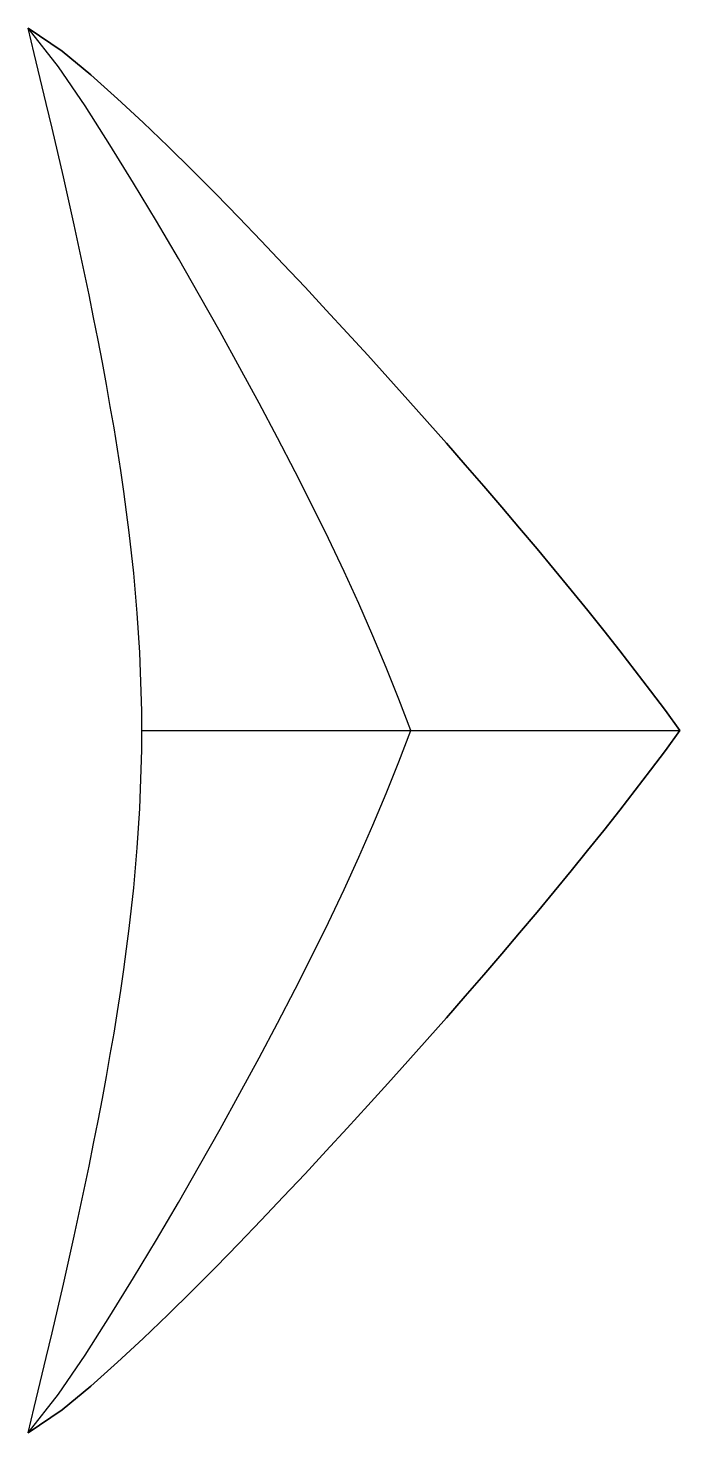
# Model space of a CAD drawing. Header units: metres. Extents: x 0 to 50.3, y -0.6 to 11.6.
# Drawn here: x 25.26 to 28.19, y 0 to 6.32 of the extents above; entities that cross this region are included whole.
import ezdxf

# ---------------------------------------------------------------- set-up
doc = ezdxf.new("R2010")
doc.units = ezdxf.units.M
for name, color, linetype in [('BOLSA', 30, 'Continuous'), ('CONTORNO', 7, 'Continuous'), ('KEDER', 5, 'Continuous'), ('LINHA', 8, 'Continuous')]:
    doc.layers.add(name, color=color, linetype=linetype)

msp = doc.modelspace()

# ---------------------------------------------------------------- linework, layer by layer
at = {"layer": 'BOLSA'}
msp.add_lwpolyline([(25.2649, 0), (25.4184, 0.1034), (25.5468, 0.2101), (25.6672, 0.3175), (25.7824, 0.425), (25.8939, 0.5324), (26.0023, 0.6394), (26.1081, 0.7459), (26.2115, 0.8519), (26.3128, 0.9571), (26.4121, 1.0616), (26.5096, 1.1653), (26.6053, 1.2682), (26.6993, 1.3702), (26.7916, 1.4714), (26.8824, 1.5716), (26.9715, 1.6709), (27.0591, 1.7693), (27.1452, 1.8668), (27.2298, 1.9635), (27.3128, 2.0593), (27.3944, 2.1542), (27.4745, 2.2484), (27.5531, 2.3418), (27.6303, 2.4345), (27.7059, 2.5266), (27.7801, 2.6181), (27.8529, 2.709), (27.9242, 2.7995), (27.994, 2.8896), (28.0624, 2.9794), (28.1293, 3.0689), (28.1947, 3.1583), (28.1293, 3.2476), (28.0624, 3.3371), (27.994, 3.4269), (27.9242, 3.517), (27.8529, 3.6075), (27.7802, 3.6984), (27.7059, 3.7899), (27.6303, 3.882), (27.5531, 3.9747), (27.4745, 4.0681), (27.3944, 4.1623), (27.3129, 4.2573), (27.2298, 4.3531), (27.1452, 4.4497), (27.0591, 4.5472), (26.9715, 4.6456), (26.8824, 4.745), (26.7916, 4.8452), (26.6993, 4.9463), (26.6053, 5.0483), (26.5096, 5.1512), (26.4121, 5.2549), (26.3128, 5.3594), (26.2115, 5.4647), (26.1081, 5.5706), (26.0023, 5.6771), (25.8939, 5.7841), (25.7824, 5.8915), (25.6672, 5.999), (25.5468, 6.1064), (25.4184, 6.2131), (25.2649, 6.3165)], dxfattribs=at)
at = {"layer": 'CONTORNO'}
msp.add_lwpolyline([(25.2649, 0), (25.2926, 0.1137), (25.3198, 0.2265), (25.3465, 0.3385), (25.3728, 0.4496), (25.3984, 0.5597), (25.4235, 0.6688), (25.4479, 0.777), (25.4717, 0.884), (25.4947, 0.99), (25.5171, 1.0949), (25.5387, 1.1987), (25.5595, 1.3014), (25.5796, 1.4029), (25.5987, 1.5033), (25.6171, 1.6026), (25.6345, 1.7009), (25.6511, 1.798), (25.6667, 1.8941), (25.6813, 1.9891), (25.695, 2.0832), (25.7076, 2.1764), (25.7193, 2.2686), (25.7299, 2.3601), (25.7395, 2.4508), (25.7479, 2.5408), (25.7553, 2.6302), (25.7616, 2.719), (25.7668, 2.8074), (25.7708, 2.8955), (25.7737, 2.9832), (25.7755, 3.0708), (25.7761, 3.1583), (25.7755, 3.2457), (25.7737, 3.3333), (25.7708, 3.4211), (25.7668, 3.5091), (25.7616, 3.5975), (25.7553, 3.6864), (25.748, 3.7757), (25.7395, 3.8657), (25.7299, 3.9564), (25.7193, 4.0479), (25.7077, 4.1402), (25.695, 4.2333), (25.6813, 4.3274), (25.6667, 4.4225), (25.6511, 4.5185), (25.6345, 4.6157), (25.6171, 4.7139), (25.5988, 4.8132), (25.5796, 4.9136), (25.5596, 5.0152), (25.5387, 5.1178), (25.5171, 5.2216), (25.4948, 5.3265), (25.4717, 5.4325), (25.4479, 5.5396), (25.4235, 5.6477), (25.3984, 5.7568), (25.3728, 5.867), (25.3466, 5.978), (25.3198, 6.09), (25.2926, 6.2029), (25.2649, 6.3165), (25.2649, 6.3165), (25.4184, 6.2131), (25.5468, 6.1064), (25.6672, 5.999), (25.7824, 5.8915), (25.8939, 5.7841), (26.0023, 5.6771), (26.1081, 5.5706), (26.2115, 5.4647), (26.3128, 5.3594), (26.4121, 5.2549), (26.5096, 5.1512), (26.6053, 5.0483), (26.6993, 4.9463), (26.7916, 4.8452), (26.8824, 4.745), (26.9715, 4.6456), (27.0591, 4.5472), (27.1452, 4.4497), (27.2298, 4.3531), (27.3129, 4.2573), (27.3944, 4.1623), (27.4745, 4.0681), (27.5531, 3.9747), (27.6303, 3.882), (27.7059, 3.7899), (27.7802, 3.6984), (27.8529, 3.6075), (27.9242, 3.517), (27.994, 3.4269), (28.0624, 3.3371), (28.1293, 3.2476), (28.1947, 3.1583), (28.1293, 3.0689), (28.0624, 2.9794), (27.994, 2.8896), (27.9242, 2.7995), (27.8529, 2.709), (27.7801, 2.6181), (27.7059, 2.5266), (27.6303, 2.4345), (27.5531, 2.3418), (27.4745, 2.2484), (27.3944, 2.1542), (27.3128, 2.0593), (27.2298, 1.9635), (27.1452, 1.8668), (27.0591, 1.7693), (26.9715, 1.6709), (26.8824, 1.5716), (26.7916, 1.4714), (26.6993, 1.3702), (26.6053, 1.2682), (26.5096, 1.1653), (26.4121, 1.0616), (26.3128, 0.9571), (26.2115, 0.8519), (26.1081, 0.7459), (26.0023, 0.6394), (25.8939, 0.5324), (25.7824, 0.425), (25.6672, 0.3175), (25.5468, 0.2101), (25.4184, 0.1034), (25.2649, 0)], close=True, dxfattribs=at)
at = {"layer": 'KEDER'}
msp.add_lwpolyline([(25.2649, 0), (25.2926, 0.1137), (25.3198, 0.2265), (25.3465, 0.3385), (25.3728, 0.4496), (25.3984, 0.5597), (25.4235, 0.6688), (25.4479, 0.777), (25.4717, 0.884), (25.4947, 0.99), (25.5171, 1.0949), (25.5387, 1.1987), (25.5595, 1.3014), (25.5796, 1.4029), (25.5987, 1.5033), (25.6171, 1.6026), (25.6345, 1.7009), (25.6511, 1.798), (25.6667, 1.8941), (25.6813, 1.9891), (25.695, 2.0832), (25.7076, 2.1764), (25.7193, 2.2686), (25.7299, 2.3601), (25.7395, 2.4508), (25.7479, 2.5408), (25.7553, 2.6302), (25.7616, 2.719), (25.7668, 2.8074), (25.7708, 2.8955), (25.7737, 2.9832), (25.7755, 3.0708), (25.7761, 3.1583), (25.7755, 3.2457), (25.7737, 3.3333), (25.7708, 3.4211), (25.7668, 3.5091), (25.7616, 3.5975), (25.7553, 3.6864), (25.748, 3.7757), (25.7395, 3.8657), (25.7299, 3.9564), (25.7193, 4.0479), (25.7077, 4.1402), (25.695, 4.2333), (25.6813, 4.3274), (25.6667, 4.4225), (25.6511, 4.5185), (25.6345, 4.6157), (25.6171, 4.7139), (25.5988, 4.8132), (25.5796, 4.9136), (25.5596, 5.0152), (25.5387, 5.1178), (25.5171, 5.2216), (25.4948, 5.3265), (25.4717, 5.4325), (25.4479, 5.5396), (25.4235, 5.6477), (25.3984, 5.7568), (25.3728, 5.867), (25.3466, 5.978), (25.3198, 6.09), (25.2926, 6.2029), (25.2649, 6.3165)], dxfattribs=at)
at = {"layer": 'LINHA'}
for points in [[(25.2649, 6.3165), (25.2649, 6.3165)], [(25.2649, 0), (25.4022, 0.1744), (25.521, 0.3499), (25.6324, 0.5243), (25.7389, 0.6971), (25.8416, 0.8679), (25.9403, 1.0364), (26.0358, 1.2026), (26.128, 1.3662), (26.217, 1.5273), (26.303, 1.6859), (26.3856, 1.8417), (26.4652, 1.9953), (26.5416, 2.1465), (26.6147, 2.2955), (26.6849, 2.4427), (26.7514, 2.588), (26.8149, 2.7319), (26.875, 2.8747), (26.9318, 3.0167), (26.9854, 3.1583), (26.9318, 3.2998), (26.875, 3.4418), (26.8149, 3.5846), (26.7514, 3.7286), (26.6849, 3.8739), (26.6148, 4.021), (26.5416, 4.17), (26.4652, 4.3212), (26.3856, 4.4748), (26.303, 4.6307), (26.217, 4.7893), (26.128, 4.9503), (26.0358, 5.114), (25.9403, 5.2801), (25.8416, 5.4486), (25.7389, 5.6195), (25.6325, 5.7922), (25.521, 5.9667), (25.4022, 6.1421), (25.2649, 6.3165)], [(25.7761, 3.1583), (25.9272, 3.1583), (26.0784, 3.1583), (26.2296, 3.1583), (26.3807, 3.1583), (26.5319, 3.1583), (26.6831, 3.1583), (26.8342, 3.1583), (26.9854, 3.1583), (27.1366, 3.1583), (27.2877, 3.1583), (27.4389, 3.1583), (27.5901, 3.1583), (27.7412, 3.1583), (27.8924, 3.1583), (28.0436, 3.1583), (28.1947, 3.1583)], [(25.2649, 0), (25.2649, 0)]]:
    msp.add_lwpolyline(points, dxfattribs=at)

doc.saveas('drawing.dxf')
